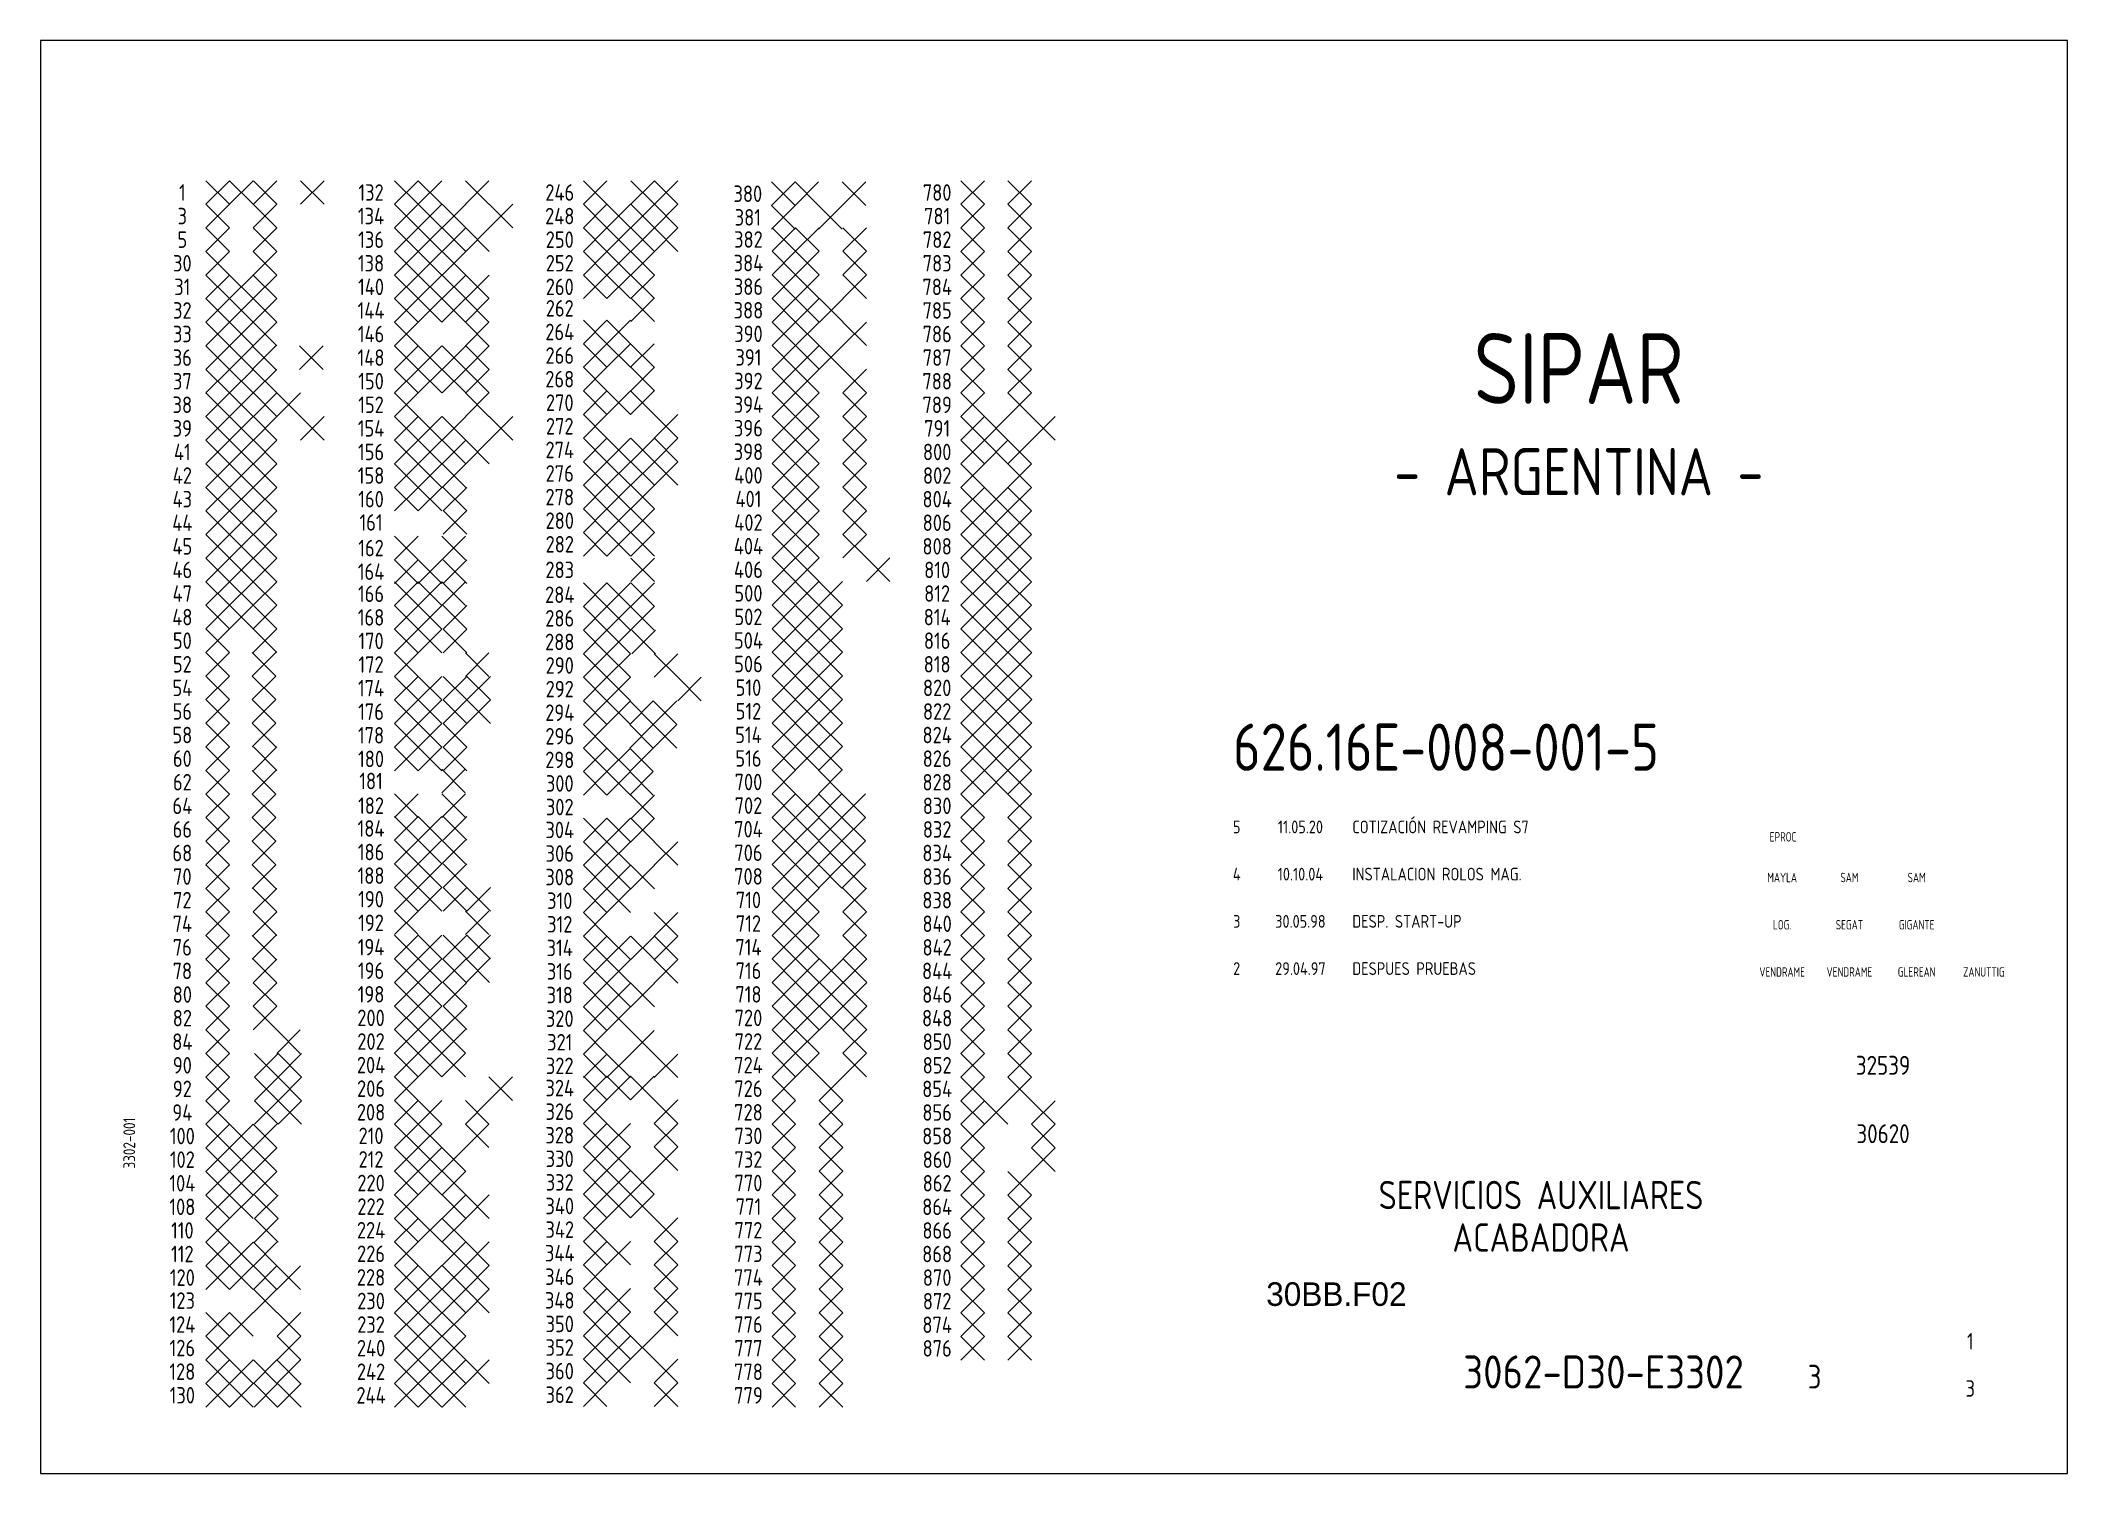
# Paper-space layout 'Layout1' of a CAD drawing. Extents: x -4 to 426, y -2 to 302.
# The model-space entities are those that its viewports show. They can reach past a viewport. Long polylines and large blocks are cut down to what shows.
import ezdxf
from ezdxf.enums import TextEntityAlignment as Align

# ---------------------------------------------------------------- set-up
doc = ezdxf.new("R2010")
doc.units = 0
doc.header["$LTSCALE"] = 5
doc.header["$MEASUREMENT"] = 0
doc.layers.get('0').update_dxf_attribs({"linetype": 'CONTINUOUS'})
doc.styles.add('DIN', font='DIN.shx', dxfattribs={"width": 0.85})
doc.styles.add('UNIV', font='UNIV.SHX', dxfattribs={"height": 5})

psp = doc.layouts.get("Layout1")

msp = doc.modelspace()

# ---------------------------------------------------------------- texts
at = {"color": 3, "style": 'DIN'}
for s, height, width, p in [('1', 3.5, 0.85, (26, 269.5)), ('132', 3.5, 0.85, (66, 269.5)), ('246', 3.5, 0.85, (106, 269.5)), ('380', 3.5, 0.85, (145.87, 269.23)), ('780', 3.5, 0.85, (186, 269.5)), ('3', 3.5, 0.85, (26, 264.5)), ('134', 3.5, 0.85, (66, 264.5)), ('248', 3.5, 0.85, (106, 264.5)), ('381', 3.5, 0.85, (145.87, 264.23)), ('781', 3.5, 0.85, (186, 264.5)), ('5', 3.5, 0.85, (26, 259.5)), ('136', 3.5, 0.85, (66, 259.5)), ('250', 3.5, 0.85, (106, 259.5)), ('382', 3.5, 0.85, (146, 259.54)), ('782', 3.5, 0.85, (186, 259.5)), ('30', 3.5, 0.85, (26, 254.5)), ('138', 3.5, 0.85, (66, 254.5)), ('252', 3.5, 0.85, (106, 254.5)), ('384', 3.5, 0.85, (146, 254.54)), ('783', 3.5, 0.85, (186, 254.5)), ('31', 3.5, 0.85, (26, 249.5)), ('140', 3.5, 0.85, (66, 249.5)), ('260', 3.5, 0.85, (106, 249.5)), ('386', 3.5, 0.85, (146, 249.54)), ('784', 3.5, 0.85, (186, 249.5)), ('32', 3.5, 0.85, (26, 244.5)), ('144', 3.5, 0.85, (66, 244.5)), ('262', 3.5, 0.85, (106, 244.94)), ('388', 3.5, 0.85, (146, 244.54)), ('785', 3.5, 0.85, (186, 244.5)), ('33', 3.5, 0.85, (26, 239.5)), ('146', 3.5, 0.85, (66, 239.5)), ('264', 3.5, 0.85, (106, 239.94)), ('390', 3.5, 0.85, (146, 239.54)), ('786', 3.5, 0.85, (186, 239.5)), ('266', 3.5, 0.85, (106, 234.94)), ('36', 3.5, 0.85, (26, 234.5)), ('148', 3.5, 0.85, (66, 234.5)), ('391', 3.5, 0.85, (146, 234.54)), ('787', 3.5, 0.85, (186, 234.5)), ('37', 3.5, 0.85, (26, 229.5)), ('150', 3.5, 0.85, (66, 229.5)), ('268', 3.5, 0.85, (106, 229.94)), ('392', 3.5, 0.85, (146, 229.54)), ('788', 3.5, 0.85, (186, 229.5)), ('38', 3.5, 0.85, (26, 224.5)), ('152', 3.5, 0.85, (66, 224.5)), ('270', 3.5, 0.85, (106, 224.94)), ('394', 3.5, 0.85, (146, 224.54)), ('789', 3.5, 0.85, (186, 224.5)), ('39', 3.5, 0.85, (26, 219.5)), ('154', 3.5, 0.85, (66, 219.5)), ('272', 3.5, 0.85, (106, 219.94)), ('396', 3.5, 0.85, (146, 219.54)), ('791', 3.5, 0.85, (186, 219.5)), ('41', 3.5, 0.85, (26, 214.5)), ('156', 3.5, 0.85, (66, 214.5)), ('274', 3.5, 0.85, (106, 214.94)), ('398', 3.5, 0.85, (146, 214.54)), ('800', 3.5, 0.85, (186, 214.5)), ('42', 3.5, 0.85, (26, 209.5)), ('158', 3.5, 0.85, (66, 209.5)), ('276', 3.5, 0.85, (106, 209.94)), ('400', 3.5, 0.85, (146, 209.54)), ('802', 3.5, 0.85, (186, 209.5)), ('43', 3.5, 0.85, (26, 204.5)), ('160', 3.5, 0.85, (66, 204.5)), ('278', 3.5, 0.85, (106, 204.94)), ('401', 3.5, 0.85, (146, 204.54)), ('804', 3.5, 0.85, (186, 204.5)), ('44', 3.5, 0.85, (26, 199.5)), ('161', 3.5, 0.85, (66, 199.56)), ('280', 3.5, 0.85, (106, 199.94)), ('402', 3.5, 0.85, (146, 199.54)), ('806', 3.5, 0.85, (186, 199.5)), ('45', 3.5, 0.85, (26, 194.5)), ('162', 3.5, 0.85, (66, 194.13)), ('282', 3.5, 0.85, (106, 194.94)), ('404', 3.5, 0.85, (146, 194.54)), ('808', 3.5, 0.85, (186, 194.5)), ('46', 3.5, 0.85, (26, 189.5)), ('164', 3.5, 0.85, (66, 189.13)), ('283', 3.5, 0.85, (106, 189.52)), ('406', 3.5, 0.85, (146, 189.54)), ('810', 3.5, 0.85, (186, 189.5)), ('47', 3.5, 0.85, (26, 184.5)), ('166', 3.5, 0.85, (66, 184.44)), ('284', 3.5, 0.85, (106, 184.24)), ('500', 3.5, 0.85, (146, 184.54)), ('812', 3.5, 0.85, (186, 184.5)), ('48', 3.5, 0.85, (26, 179.5)), ('168', 3.5, 0.85, (66, 179.44)), ('286', 3.5, 0.85, (106, 179.24)), ('502', 3.5, 0.85, (146, 179.54)), ('814', 3.5, 0.85, (186, 179.5)), ('50', 3.5, 0.85, (26, 174.5)), ('170', 3.5, 0.85, (66, 174.44)), ('504', 3.5, 0.85, (146, 174.54)), ('816', 3.5, 0.85, (186, 174.5)), ('288', 3.5, 0.85, (106, 174.24)), ('52', 3.5, 0.85, (26, 169.5)), ('172', 3.5, 0.85, (66, 169.44)), ('290', 3.5, 0.85, (106, 169.24)), ('506', 3.5, 0.85, (146, 169.54)), ('818', 3.5, 0.85, (186, 169.5)), ('54', 3.5, 0.85, (26, 164.5)), ('174', 3.5, 0.85, (66, 164.44)), ('292', 3.5, 0.85, (106, 164.24)), ('510', 3.5, 0.85, (146, 164.54)), ('820', 3.5, 0.85, (186, 164.5)), ('56', 3.5, 0.85, (26, 159.5)), ('176', 3.5, 0.85, (66, 159.44)), ('294', 3.5, 0.85, (106, 159.24)), ('512', 3.5, 0.85, (146, 159.54)), ('822', 3.5, 0.85, (186, 159.5)), ('58', 3.5, 0.85, (26, 154.5)), ('178', 3.5, 0.85, (66, 154.44)), ('296', 3.5, 0.85, (106, 154.24)), ('514', 3.5, 0.85, (146, 154.54)), ('824', 3.5, 0.85, (186, 154.5)), ('60', 3.5, 0.85, (26, 149.5)), ('180', 3.5, 0.85, (66, 149.44)), ('298', 3.5, 0.85, (106, 149.24)), ('516', 3.5, 0.85, (146, 149.54)), ('826', 3.5, 0.85, (186, 149.5)), ('62', 3.5, 0.85, (26, 144.5)), ('181', 3.5, 0.85, (66, 144.76)), ('700', 3.5, 0.85, (146, 144.54)), ('828', 3.5, 0.85, (186, 144.5)), ('300', 3.5, 0.85, (106, 144.24)), ('64', 3.5, 0.85, (26, 139.5)), ('182', 3.5, 0.85, (66, 139.54)), ('302', 3.5, 0.85, (106, 139.24)), ('702', 3.5, 0.85, (146, 139.54)), ('830', 3.5, 0.85, (186, 139.5)), ('66', 3.5, 0.85, (26, 134.5)), ('184', 3.5, 0.85, (66, 134.7)), ('304', 3.5, 0.85, (106, 134.39)), ('704', 3.5, 0.85, (146, 134.54)), ('832', 3.5, 0.85, (186, 134.5)), ('5', 2.7, 0.85, (249.5, 135.02)), ('11.05.20', 2.7, 0.85, (263, 135.02)), ('EPROC', 2, 0.75, (365.3, 132.92)), ('68', 3.5, 0.85, (26, 129.5)), ('186', 3.5, 0.85, (66, 129.7)), ('306', 3.5, 0.85, (106, 129.39)), ('706', 3.5, 0.85, (146, 129.54)), ('834', 3.5, 0.85, (186, 129.5)), ('70', 3.5, 0.85, (26, 124.5)), ('188', 3.5, 0.85, (66, 124.7)), ('308', 3.5, 0.85, (106, 124.39)), ('708', 3.5, 0.85, (146, 124.54)), ('836', 3.5, 0.85, (186, 124.5)), ('4', 2.7, 0.85, (249.5, 125.02)), ('10.10.04', 2.7, 0.85, (263, 125.02)), ('MAYLA', 2, 0.75, (365.12, 124.3)), ('SAM', 2, 0.75, (379.37, 124.3)), ('SAM', 2, 0.75, (393.62, 124.3)), ('72', 3.5, 0.85, (26, 119.5)), ('190', 3.5, 0.85, (66, 119.7)), ('310', 3.5, 0.85, (106, 119.39)), ('710', 3.5, 0.85, (146, 119.54)), ('838', 3.5, 0.85, (186, 119.5)), ('74', 3.5, 0.85, (26, 114.5)), ('192', 3.5, 0.85, (66, 114.7)), ('312', 3.5, 0.85, (106, 114.39)), ('712', 3.5, 0.85, (146, 114.54)), ('840', 3.5, 0.85, (186, 114.5)), ('3', 2.7, 0.85, (249.5, 115.01)), ('30.05.98', 2.7, 0.85, (263, 115.01)), ('LOG.', 2, 0.75, (365.12, 114.29)), ('SEGAT', 2, 0.75, (379.37, 114.29)), ('GIGANTE', 2, 0.75, (393.62, 114.29)), ('76', 3.5, 0.85, (26, 109.5)), ('194', 3.5, 0.85, (66, 109.55)), ('314', 3.5, 0.85, (106, 109.39)), ('714', 3.5, 0.85, (146, 109.54)), ('842', 3.5, 0.85, (186, 109.5)), ('78', 3.5, 0.85, (26, 104.5)), ('196', 3.5, 0.85, (66, 104.55)), ('316', 3.5, 0.85, (106, 104.39)), ('716', 3.5, 0.85, (146, 104.54)), ('844', 3.5, 0.85, (186, 104.5)), ('2', 2.7, 0.85, (249.5, 105)), ('29.04.97', 2.7, 0.85, (263, 105)), ('VENDRAME', 2, 0.75, (365.12, 104.28)), ('VENDRAME', 2, 0.75, (379.37, 104.28)), ('GLEREAN', 2, 0.75, (393.62, 104.28)), ('ZANUTTIG', 2, 0.75, (407.87, 104.28)), ('80', 3.5, 0.85, (26, 99.5)), ('198', 3.5, 0.85, (66, 99.55)), ('318', 3.5, 0.85, (106, 99.39)), ('718', 3.5, 0.85, (146, 99.54)), ('846', 3.5, 0.85, (186, 99.5)), ('82', 3.5, 0.85, (26, 94.5)), ('200', 3.5, 0.85, (66, 94.55)), ('320', 3.5, 0.85, (106, 94.39)), ('720', 3.5, 0.85, (146, 94.54)), ('848', 3.5, 0.85, (186, 94.5)), ('84', 3.5, 0.85, (26, 89.5)), ('202', 3.5, 0.85, (66, 89.55)), ('321', 3.5, 0.85, (106, 89.39)), ('722', 3.5, 0.85, (146, 89.54)), ('850', 3.5, 0.85, (186, 89.5)), ('90', 3.5, 0.85, (26, 84.5)), ('204', 3.5, 0.85, (66, 84.55)), ('322', 3.5, 0.85, (106, 84.39)), ('724', 3.5, 0.85, (146, 84.54)), ('852', 3.5, 0.85, (186, 84.5)), ('32539', 4, 0.85, (386.5, 84.5)), ('92', 3.5, 0.85, (26, 79.5)), ('206', 3.5, 0.85, (66, 79.55)), ('324', 3.5, 0.85, (106, 79.68)), ('726', 3.5, 0.85, (146, 79.54)), ('854', 3.5, 0.85, (186, 79.5)), ('94', 3.5, 0.85, (26, 74.5)), ('208', 3.5, 0.85, (66, 74.55)), ('326', 3.5, 0.85, (106, 74.68)), ('728', 3.5, 0.85, (146, 74.54)), ('856', 3.5, 0.85, (186, 74.5)), ('100', 3.5, 0.85, (26, 69.5)), ('210', 3.5, 0.85, (66, 69.55)), ('328', 3.5, 0.85, (106, 69.68)), ('730', 3.5, 0.85, (146, 69.54)), ('858', 3.5, 0.85, (186, 69.5)), ('30620', 4, 0.85, (386.5, 70)), ('102', 3.5, 0.85, (26, 64.5)), ('212', 3.5, 0.85, (66, 64.55)), ('330', 3.5, 0.85, (106, 64.68)), ('732', 3.5, 0.85, (146, 64.54)), ('860', 3.5, 0.85, (186, 64.5)), ('104', 3.5, 0.85, (26, 59.5)), ('220', 3.5, 0.85, (66, 59.55)), ('332', 3.5, 0.85, (106, 59.68)), ('770', 3.5, 0.85, (146, 59.54)), ('862', 3.5, 0.85, (186, 59.5)), ('108', 3.5, 0.85, (26, 54.5)), ('222', 3.5, 0.85, (66, 54.55)), ('340', 3.5, 0.85, (106, 54.68)), ('771', 3.5, 0.85, (146, 54.54)), ('864', 3.5, 0.85, (186, 54.5)), ('110', 3.5, 0.85, (26, 49.5)), ('224', 3.5, 0.85, (66, 49.55)), ('342', 3.5, 0.85, (106, 49.68)), ('772', 3.5, 0.85, (146, 49.54)), ('866', 3.5, 0.85, (186, 49.5)), ('112', 3.5, 0.85, (26, 44.5)), ('226', 3.5, 0.85, (66, 44.55)), ('344', 3.5, 0.85, (106, 44.68)), ('773', 3.5, 0.85, (146, 44.54)), ('868', 3.5, 0.85, (186, 44.5)), ('120', 3.5, 0.85, (26, 39.5)), ('228', 3.5, 0.85, (66, 39.55)), ('346', 3.5, 0.85, (106, 39.68)), ('774', 3.5, 0.85, (146, 39.54)), ('870', 3.5, 0.85, (186, 39.5)), ('123', 3.5, 0.85, (26, 34.63)), ('230', 3.5, 0.85, (66, 34.55)), ('348', 3.5, 0.85, (106, 34.68)), ('775', 3.5, 0.85, (146, 34.54)), ('872', 3.5, 0.85, (186, 34.5)), ('124', 3.5, 0.85, (26, 29.57)), ('232', 3.5, 0.85, (66, 29.55)), ('350', 3.5, 0.85, (106, 29.68)), ('776', 3.5, 0.85, (146, 29.54)), ('874', 3.5, 0.85, (186, 29.5)), ('126', 3.5, 0.85, (26, 24.57)), ('240', 3.5, 0.85, (66, 24.55)), ('352', 3.5, 0.85, (106, 24.68)), ('777', 3.5, 0.85, (146, 24.54)), ('876', 3.5, 0.85, (186, 24.5)), ('128', 3.5, 0.85, (26, 19.57)), ('242', 3.5, 0.85, (66, 19.55)), ('360', 3.5, 0.85, (106, 19.68)), ('778', 3.5, 0.85, (146, 19.54)), ('3', 3.5, 0.85, (405, 16)), ('130', 3.5, 0.85, (26, 14.57)), ('244', 3.5, 0.85, (66, 14.55)), ('362', 3.5, 0.85, (106, 14.68)), ('779', 3.5, 0.85, (146, 14.54))]:
    msp.add_text(s, height=height, dxfattribs=dict(at, width=width)).set_placement(p, align=Align.MIDDLE)
at = {"color": 15, "style": 'DIN', "width": 0.85}
msp.add_text('SIPAR', height=15, dxfattribs=at).set_placement((322, 224.7), align=Align.CENTER)
at = {"color": 2, "style": 'DIN', "width": 0.85}
for s, height, p in [('- ARGENTINA -', 10, (322, 205.31)), ('SERVICIOS AUXILIARES', 6, (314, 54)), ('ACABADORA', 6, (314, 45))]:
    msp.add_text(s, height=height, dxfattribs=at).set_placement(p, align=Align.CENTER)
at = {"color": 3, "style": 'DIN', "width": 0.85}
for s, p in [('COTIZACIÓN REVAMPING S7', (274, 135.02)), ('INSTALACION ROLOS MAG.', (274, 125.02)), ('DESP. START-UP', (274, 115.01)), ('DESPUES PRUEBAS', (274, 105))]:
    msp.add_text(s, height=2.7, dxfattribs=at).set_placement(p, align=Align.MIDDLE_LEFT)
msp.add_text('3302-001', height=2.5, rotation=90, dxfattribs=at).set_placement((16, 68), align=Align.CENTER)
at = {"color": 3, "style": 'UNIV'}
msp.add_text('30BB.F02', height=5, dxfattribs=at).set_placement((255.75, 33.5))
at = {"color": 2, "style": 'DIN', "width": 0.85}
msp.add_text('1', height=3.5, dxfattribs=at).set_placement((405, 26), align=Align.MIDDLE)
at = {"color": 2, "style": 'DIN', "width": 0.9}
msp.add_text('3062-D30-E3302', height=7, dxfattribs=at).set_placement((357, 16), align=Align.RIGHT)
at = {"color": 3, "style": 'DIN', "width": 0.85}
msp.add_text('3', height=5, dxfattribs=at).set_placement((372, 16), align=Align.CENTER)
at = {"color": 2, "insert": (248.7, 156.92), "char_height": 10, "width": 111.0411, "attachment_point": 1, "style": 'DIN'}
msp.add_mtext('626.16E-008-001-5', dxfattribs=at)

# ---------------------------------------------------------------- linework, layer by layer
at = {"color": 3}
for p, q in [((31, 272), (36, 267)), ((31, 267), (36, 272)), ((36, 267), (41, 272)), ((36, 272), (41, 267)), ((41.06, 272), (46.06, 267)), ((41.06, 267), (46.06, 272)), ((51.06, 272), (56.06, 267)), ((51.06, 267), (56.06, 272)), ((71, 272), (76, 267)), ((71, 267), (76, 272)), ((76, 272), (81, 267)), ((76, 267), (81, 272)), ((86, 272), (91, 267)), ((86, 267), (91, 272)), ((111, 267), (116, 272)), ((111, 272), (116, 267)), ((121.06, 272), (126.06, 267)), ((121.06, 267), (126.06, 272)), ((126.06, 272), (131.06, 267)), ((126.06, 267), (131.06, 272)), ((150.87, 271.73), (155.87, 266.73)), ((150.87, 266.73), (155.87, 271.73)), ((155.87, 266.73), (160.87, 271.73)), ((155.87, 271.73), (160.87, 266.73)), ((165.87, 266.73), (170.87, 271.73)), ((165.87, 271.73), (170.87, 266.73)), ((191, 267), (196, 272)), ((191, 272), (196, 267)), ((201, 267), (206, 272)), ((201, 272), (206, 267)), ((31, 262), (36, 267)), ((31, 267), (36, 262)), ((41, 262), (46, 267)), ((41, 267), (46, 262)), ((71, 262), (76, 267)), ((71, 267), (76, 262)), ((76, 267), (81, 262)), ((76, 262), (81, 267)), ((81.06, 267), (86.06, 262)), ((81.06, 262), (86.06, 267)), ((91.06, 267), (96.06, 262)), ((91.06, 262), (96.06, 267)), ((111, 262), (116, 267)), ((111, 267), (116, 262)), ((116, 267), (121, 262)), ((116, 262), (121, 267)), ((121.06, 267), (126.06, 262)), ((121.06, 262), (126.06, 267)), ((126.06, 267), (131.06, 262)), ((126.06, 262), (131.06, 267)), ((150.87, 261.73), (155.87, 266.73)), ((150.87, 266.73), (155.87, 261.73)), ((160.87, 261.73), (165.87, 266.73)), ((160.87, 266.73), (165.87, 261.73)), ((191, 267), (196, 262)), ((191, 262), (196, 267)), ((201, 267), (206, 262)), ((201, 262), (206, 267)), ((31, 257), (36, 262)), ((31, 262), (36, 257)), ((41, 257), (46, 262)), ((41, 262), (46, 257)), ((71, 262), (76, 257)), ((71, 257), (76, 262)), ((76, 262), (81, 257)), ((76, 257), (81, 262)), ((81.06, 257), (86.06, 262)), ((81.06, 262), (86.06, 257)), ((86.06, 257), (91.06, 262)), ((86.06, 262), (91.06, 257)), ((111, 262), (116, 257)), ((111, 257), (116, 262)), ((116, 262), (121, 257)), ((116, 257), (121, 262)), ((121.06, 262), (126.06, 257)), ((121.06, 257), (126.06, 262)), ((126.06, 262), (131.06, 257)), ((126.06, 257), (131.06, 262)), ((151, 257.04), (156, 262.04)), ((151, 262.04), (156, 257.04)), ((156, 257.04), (161, 262.04)), ((156, 262.04), (161, 257.04)), ((166, 257.04), (171, 262.04)), ((166, 262.04), (171, 257.04)), ((191, 257), (196, 262)), ((191, 262), (196, 257)), ((201, 257), (206, 262)), ((201, 262), (206, 257)), ((31, 257), (36, 252)), ((31, 252), (36, 257)), ((41, 257), (46, 252)), ((41, 252), (46, 257)), ((71, 257), (76, 252)), ((71, 252), (76, 257)), ((76, 257), (81, 252)), ((76, 252), (81, 257)), ((81.06, 257), (86.06, 252)), ((81.06, 252), (86.06, 257)), ((111, 257), (116, 252)), ((111, 252), (116, 257)), ((116, 257), (121, 252)), ((116, 252), (121, 257)), ((121.06, 252), (126.06, 257)), ((121.06, 257), (126.06, 252)), ((151, 252.04), (156, 257.04)), ((151, 257.04), (156, 252.04)), ((156, 252.04), (161, 257.04)), ((156, 257.04), (161, 252.04)), ((166, 252.04), (171, 257.04)), ((166, 257.04), (171, 252.04)), ((191, 257), (196, 252)), ((191, 252), (196, 257)), ((201, 257), (206, 252)), ((201, 252), (206, 257)), ((31, 247), (36, 252)), ((31, 252), (36, 247)), ((36, 247), (41, 252)), ((36, 252), (41, 247)), ((41, 247), (46, 252)), ((41, 252), (46, 247)), ((71, 247), (76, 252)), ((71, 252), (76, 247)), ((76, 252), (81, 247)), ((76, 247), (81, 252)), ((81.06, 252), (86.06, 247)), ((81.06, 247), (86.06, 252)), ((86.06, 252), (91.06, 247)), ((86.06, 247), (91.06, 252)), ((111, 247), (116, 252)), ((111, 252), (116, 247)), ((116, 252), (121, 247)), ((116, 247), (121, 252)), ((121.06, 247), (126.06, 252)), ((121.06, 252), (126.06, 247)), ((151, 252.04), (156, 247.04)), ((151, 247.04), (156, 252.04)), ((156, 247.04), (161, 252.04)), ((156, 252.04), (161, 247.04)), ((166, 247.04), (171, 252.04)), ((166, 252.04), (171, 247.04)), ((191, 247), (196, 252)), ((191, 252), (196, 247)), ((201, 247), (206, 252)), ((201, 252), (206, 247)), ((31, 242), (36, 247)), ((31, 247), (36, 242)), ((36, 247), (41, 242)), ((36, 242), (41, 247)), ((41, 247), (46, 242)), ((41, 242), (46, 247)), ((71, 242), (76, 247)), ((71, 247), (76, 242)), ((76, 247), (81, 242)), ((76, 242), (81, 247)), ((81, 247), (86, 242)), ((81, 242), (86, 247)), ((86, 247), (91, 242)), ((86, 242), (91, 247)), ((121.06, 242.17), (126.06, 247.17)), ((121.06, 247.17), (126.06, 242.17)), ((151, 247.04), (156, 242.04)), ((151, 242.04), (156, 247.04)), ((156, 242.04), (161, 247.04)), ((156, 247.04), (161, 242.04)), ((161.06, 242.04), (166.06, 247.04)), ((161.06, 247.04), (166.06, 242.04)), ((191, 247), (196, 242)), ((191, 242), (196, 247)), ((201, 247), (206, 242)), ((201, 242), (206, 247)), ((31, 242), (36, 237)), ((31, 237), (36, 242)), ((36, 242), (41, 237)), ((36, 237), (41, 242)), ((41, 242), (46, 237)), ((41, 237), (46, 242)), ((71, 242), (76, 237)), ((71, 237), (76, 242)), ((86, 242), (91, 237)), ((86, 237), (91, 242)), ((111, 237.44), (116, 242.44)), ((111, 242.44), (116, 237.44)), ((116, 242.44), (121, 237.44)), ((116, 237.44), (121, 242.44)), ((151, 237.04), (156, 242.04)), ((151, 242.04), (156, 237.04)), ((156, 237.04), (161, 242.04)), ((156, 242.04), (161, 237.04)), ((166, 237.04), (171, 242.04)), ((166, 242.04), (171, 237.04)), ((191, 237), (196, 242)), ((191, 242), (196, 237)), ((201, 237), (206, 242)), ((201, 242), (206, 237)), ((31, 237), (36, 232)), ((31, 232), (36, 237)), ((36, 237), (41, 232)), ((36, 232), (41, 237)), ((40.82, 237), (45.82, 232)), ((40.82, 232), (45.82, 237)), ((50.82, 237), (55.82, 232)), ((50.82, 232), (55.82, 237)), ((71, 237), (76, 232)), ((71, 232), (76, 237)), ((76, 237), (81, 232)), ((76, 232), (81, 237)), ((81.06, 232), (86.06, 237)), ((81.06, 237), (86.06, 232)), ((86.06, 232), (91.06, 237)), ((86.06, 237), (91.06, 232)), ((111, 237.44), (116, 232.44)), ((111, 232.44), (116, 237.44)), ((116, 237.44), (121, 232.44)), ((116, 232.44), (121, 237.44)), ((121, 237.44), (126, 232.44)), ((121, 232.44), (126, 237.44)), ((151, 232.04), (156, 237.04)), ((151, 237.04), (156, 232.04)), ((156, 232.04), (161, 237.04)), ((156, 237.04), (161, 232.04)), ((161, 232.04), (166, 237.04)), ((161, 237.04), (166, 232.04)), ((191, 237), (196, 232)), ((191, 232), (196, 237)), ((201, 237), (206, 232)), ((201, 232), (206, 237)), ((111, 232.44), (116, 227.44)), ((111, 227.44), (116, 232.44)), ((121.06, 227.44), (126.06, 232.44)), ((121.06, 232.44), (126.06, 227.44)), ((151, 232.04), (156, 227.04)), ((151, 227.04), (156, 232.04)), ((156, 227.04), (161, 232.04)), ((156, 232.04), (161, 227.04)), ((166, 227.04), (171, 232.04)), ((166, 232.04), (171, 227.04)), ((31, 227), (36, 232)), ((31, 232), (36, 227)), ((36, 232), (41, 227)), ((36, 227), (41, 232)), ((41, 232), (46, 227)), ((41, 227), (46, 232)), ((71, 227), (76, 232)), ((71, 232), (76, 227)), ((76, 232), (81, 227)), ((76, 227), (81, 232)), ((81.06, 227), (86.06, 232)), ((81.06, 232), (86.06, 227)), ((86.06, 227), (91.06, 232)), ((86.06, 232), (91.06, 227)), ((191, 232), (196, 227)), ((191, 227), (196, 232)), ((201, 232), (206, 227)), ((201, 227), (206, 232)), ((31, 227), (36, 222)), ((31, 222), (36, 227)), ((36, 227), (41, 222)), ((36, 222), (41, 227)), ((41.06, 222), (46.06, 227)), ((41.06, 227), (46.06, 222)), ((46.06, 222), (51.06, 227)), ((46.06, 227), (51.06, 222)), ((71, 222), (76, 227)), ((71, 227), (76, 222)), ((86, 222), (91, 227)), ((86, 227), (91, 222)), ((111, 222.44), (116, 227.44)), ((111, 227.44), (116, 222.44)), ((116, 227.44), (121, 222.44)), ((116, 222.44), (121, 227.44)), ((121, 227.44), (126, 222.44)), ((121, 222.44), (126, 227.44)), ((151, 227.04), (156, 222.04)), ((151, 222.04), (156, 227.04)), ((156, 222.04), (161, 227.04)), ((156, 227.04), (161, 222.04)), ((166, 222.04), (171, 227.04)), ((166, 227.04), (171, 222.04)), ((191, 222), (196, 227)), ((191, 227), (196, 222)), ((201, 222), (206, 227)), ((201, 227), (206, 222)), ((31, 217), (36, 222)), ((31, 222), (36, 217)), ((36, 222), (41, 217)), ((36, 217), (41, 222)), ((41.06, 222), (46.06, 217)), ((41.06, 217), (46.06, 222)), ((51.06, 222), (56.06, 217)), ((51.06, 217), (56.06, 222)), ((71, 217), (76, 222)), ((71, 222), (76, 217)), ((76, 222), (81, 217)), ((76, 217), (81, 222)), ((81.06, 217), (86.06, 222)), ((81.06, 222), (86.06, 217)), ((91.06, 217), (96.06, 222)), ((91.06, 222), (96.06, 217)), ((111, 217.44), (116, 222.44)), ((111, 222.44), (116, 217.44)), ((126, 217.44), (131, 222.44)), ((126, 222.44), (131, 217.44)), ((151, 217.04), (156, 222.04)), ((151, 222.04), (156, 217.04)), ((156, 217.04), (161, 222.04)), ((156, 222.04), (161, 217.04)), ((166, 217.04), (171, 222.04)), ((166, 222.04), (171, 217.04)), ((191, 222), (196, 217)), ((191, 217), (196, 222)), ((196, 222), (201, 217)), ((196, 217), (201, 222)), ((206, 222), (211, 217)), ((206, 217), (211, 222)), ((31, 217), (36, 212)), ((31, 212), (36, 217)), ((36, 217), (41, 212)), ((36, 212), (41, 217)), ((41.06, 217), (46.06, 212)), ((41.06, 212), (46.06, 217)), ((71, 217), (76, 212)), ((71, 212), (76, 217)), ((76, 217), (81, 212)), ((76, 212), (81, 217)), ((81.06, 217), (86.06, 212)), ((81.06, 212), (86.06, 217)), ((86.06, 217), (91.06, 212)), ((86.06, 212), (91.06, 217)), ((111, 212.44), (116, 217.44)), ((111, 217.44), (116, 212.44)), ((116, 217.44), (121, 212.44)), ((116, 212.44), (121, 217.44)), ((121.06, 217.44), (126.06, 212.44)), ((121.06, 212.44), (126.06, 217.44)), ((126.06, 217.44), (131.06, 212.44)), ((126.06, 212.44), (131.06, 217.44)), ((151, 212.04), (156, 217.04)), ((151, 217.04), (156, 212.04)), ((156, 212.04), (161, 217.04)), ((156, 217.04), (161, 212.04)), ((166, 212.04), (171, 217.04)), ((166, 217.04), (171, 212.04)), ((191, 212), (196, 217)), ((191, 217), (196, 212)), ((196, 212), (201, 217)), ((196, 217), (201, 212)), ((201, 212), (206, 217)), ((201, 217), (206, 212)), ((31, 207), (36, 212)), ((31, 212), (36, 207)), ((36, 212), (41, 207)), ((36, 207), (41, 212)), ((41, 212), (46, 207)), ((41, 207), (46, 212)), ((71, 212), (76, 207)), ((71, 207), (76, 212)), ((76, 212), (81, 207)), ((76, 207), (81, 212)), ((81.06, 207), (86.06, 212)), ((81.06, 212), (86.06, 207)), ((111, 212.44), (116, 207.44)), ((111, 207.44), (116, 212.44)), ((116, 212.44), (121, 207.44)), ((116, 207.44), (121, 212.44)), ((121.06, 212.44), (126.06, 207.44)), ((121.06, 207.44), (126.06, 212.44)), ((126.06, 212.44), (131.06, 207.44)), ((126.06, 207.44), (131.06, 212.44)), ((151, 212.04), (156, 207.04)), ((151, 207.04), (156, 212.04)), ((156, 207.04), (161, 212.04)), ((156, 212.04), (161, 207.04)), ((166, 207.04), (171, 212.04)), ((166, 212.04), (171, 207.04)), ((191, 207), (196, 212)), ((191, 212), (196, 207)), ((201, 207), (206, 212)), ((201, 212), (206, 207)), ((31, 207), (36, 202)), ((31, 202), (36, 207)), ((36, 207), (41, 202)), ((36, 202), (41, 207)), ((41, 207), (46, 202)), ((41, 202), (46, 207)), ((71, 202), (76, 207)), ((71, 207), (76, 202)), ((76, 207), (81, 202)), ((76, 202), (81, 207)), ((81.29, 202), (86.29, 207)), ((81.29, 207), (86.29, 202)), ((111, 207.44), (116, 202.44)), ((111, 202.44), (116, 207.44)), ((116, 207.44), (121, 202.44)), ((116, 202.44), (121, 207.44)), ((121.06, 202.44), (126.06, 207.44)), ((121.06, 207.44), (126.06, 202.44)), ((151, 207.04), (156, 202.04)), ((151, 202.04), (156, 207.04)), ((156, 202.04), (161, 207.04)), ((156, 207.04), (161, 202.04)), ((166, 202.04), (171, 207.04)), ((166, 207.04), (171, 202.04)), ((191, 202), (196, 207)), ((191, 207), (196, 202)), ((196, 207), (201, 202)), ((196, 202), (201, 207)), ((201, 207), (206, 202)), ((201, 202), (206, 207)), ((31, 197), (36, 202)), ((31, 202), (36, 197)), ((36, 202), (41, 197)), ((36, 197), (41, 202)), ((41.06, 202), (46.06, 197)), ((41.06, 197), (46.06, 202)), ((81.29, 202.06), (86.29, 197.06)), ((81.29, 197.06), (86.29, 202.06)), ((111, 202.44), (116, 197.44)), ((111, 197.44), (116, 202.44)), ((116, 202.44), (121, 197.44)), ((116, 197.44), (121, 202.44)), ((121.06, 197.44), (126.06, 202.44)), ((121.06, 202.44), (126.06, 197.44)), ((151, 197.04), (156, 202.04)), ((151, 202.04), (156, 197.04)), ((156, 197.04), (161, 202.04)), ((156, 202.04), (161, 197.04)), ((166, 197.04), (171, 202.04)), ((166, 202.04), (171, 197.04)), ((191, 197), (196, 202)), ((191, 202), (196, 197)), ((196, 202), (201, 197)), ((196, 197), (201, 202)), ((201, 202), (206, 197)), ((201, 197), (206, 202)), ((31, 197), (36, 192)), ((31, 192), (36, 197)), ((36, 197), (41, 192)), ((36, 192), (41, 197)), ((41.06, 197), (46.06, 192)), ((41.06, 192), (46.06, 197)), ((71, 196.63), (76, 191.63)), ((71, 191.63), (76, 196.63)), ((81, 196.63), (86, 191.63)), ((81, 191.63), (86, 196.63)), ((111, 192.44), (116, 197.44)), ((111, 197.44), (116, 192.44)), ((116, 197.44), (121, 192.44)), ((116, 192.44), (121, 197.44)), ((121.06, 192.44), (126.06, 197.44)), ((121.06, 197.44), (126.06, 192.44)), ((151, 197.04), (156, 192.04)), ((151, 192.04), (156, 197.04)), ((156, 192.04), (161, 197.04)), ((156, 197.04), (161, 192.04)), ((166, 192.04), (171, 197.04)), ((166, 197.04), (171, 192.04)), ((191, 197), (196, 192)), ((191, 192), (196, 197)), ((196, 197), (201, 192)), ((196, 192), (201, 197)), ((201, 197), (206, 192)), ((201, 192), (206, 197)), ((31, 187), (36, 192)), ((31, 192), (36, 187)), ((36, 192), (41, 187)), ((36, 187), (41, 192)), ((41, 192), (46, 187)), ((41, 187), (46, 192)), ((71, 186.63), (76, 191.63)), ((71, 191.63), (76, 186.63)), ((76, 191.63), (81, 186.63)), ((76, 186.63), (81, 191.63)), ((81.29, 186.63), (86.29, 191.63)), ((81.29, 191.63), (86.29, 186.63)), ((121.06, 192.02), (126.06, 187.02)), ((121.06, 187.02), (126.06, 192.02)), ((151, 192.04), (156, 187.04)), ((151, 187.04), (156, 192.04)), ((156, 187.04), (161, 192.04)), ((156, 192.04), (161, 187.04)), ((171, 187.04), (176, 192.04)), ((171, 192.04), (176, 187.04)), ((191, 187), (196, 192)), ((191, 192), (196, 187)), ((196, 192), (201, 187)), ((196, 187), (201, 192)), ((201, 192), (206, 187)), ((201, 187), (206, 192)), ((31, 182), (36, 187)), ((31, 187), (36, 182)), ((36, 187), (41, 182)), ((36, 182), (41, 187)), ((41, 187), (46, 182)), ((41, 182), (46, 187)), ((71, 186.94), (76, 181.94)), ((71, 181.94), (76, 186.94)), ((76, 186.94), (81, 181.94)), ((76, 181.94), (81, 186.94)), ((81, 186.94), (86, 181.94)), ((81, 181.94), (86, 186.94)), ((111, 186.74), (116, 181.74)), ((111, 181.74), (116, 186.74)), ((116, 186.74), (121, 181.74)), ((116, 181.74), (121, 186.74)), ((121.06, 181.74), (126.06, 186.74)), ((121.06, 186.74), (126.06, 181.74)), ((151, 182.04), (156, 187.04)), ((151, 187.04), (156, 182.04)), ((155.91, 187.04), (160.91, 182.04)), ((155.91, 182.04), (160.91, 187.04)), ((160.91, 187.04), (165.91, 182.04)), ((160.91, 182.04), (165.91, 187.04)), ((191, 187), (196, 182)), ((191, 182), (196, 187)), ((196, 187), (201, 182)), ((196, 182), (201, 187)), ((201, 187), (206, 182)), ((201, 182), (206, 187)), ((31, 182), (36, 177)), ((31, 177), (36, 182)), ((36, 182), (41, 177)), ((36, 177), (41, 182)), ((41, 182), (46, 177)), ((41, 177), (46, 182)), ((71, 181.94), (76, 176.94)), ((71, 176.94), (76, 181.94)), ((76, 181.94), (81, 176.94)), ((76, 176.94), (81, 181.94)), ((81.29, 181.94), (86.29, 176.94)), ((81.29, 176.94), (86.29, 181.94)), ((111, 176.74), (116, 181.74)), ((111, 181.74), (116, 176.74)), ((116, 181.74), (121, 176.74)), ((116, 176.74), (121, 181.74)), ((121, 181.74), (126, 176.74)), ((121, 176.74), (126, 181.74)), ((151, 182.04), (156, 177.04)), ((151, 177.04), (156, 182.04)), ((155.91, 177.04), (160.91, 182.04)), ((155.91, 182.04), (160.91, 177.04)), ((160.91, 177.04), (165.91, 182.04)), ((160.91, 182.04), (165.91, 177.04)), ((191, 177), (196, 182)), ((191, 182), (196, 177)), ((196, 182), (201, 177)), ((196, 177), (201, 182)), ((201, 182), (206, 177)), ((201, 177), (206, 182)), ((31, 172), (36, 177)), ((31, 177), (36, 172)), ((41, 172), (46, 177)), ((41, 177), (46, 172)), ((71, 171.94), (76, 176.94)), ((71, 176.94), (76, 171.94)), ((76, 176.94), (81, 171.94)), ((76, 171.94), (81, 176.94)), ((81.29, 176.94), (86.29, 171.94)), ((81.29, 171.94), (86.29, 176.94)), ((111, 171.74), (116, 176.74)), ((111, 176.74), (116, 171.74)), ((116, 176.74), (121, 171.74)), ((116, 171.74), (121, 176.74)), ((121.29, 176.74), (126.29, 171.74)), ((121.29, 171.74), (126.29, 176.74)), ((151, 172.04), (156, 177.04)), ((151, 177.04), (156, 172.04)), ((155.91, 177.04), (160.91, 172.04)), ((155.91, 172.04), (160.91, 177.04)), ((160.91, 177.04), (165.91, 172.04)), ((160.91, 172.04), (165.91, 177.04)), ((191, 177), (196, 172)), ((191, 172), (196, 177)), ((196, 177), (201, 172)), ((196, 172), (201, 177)), ((201, 177), (206, 172)), ((201, 172), (206, 177)), ((31, 172), (36, 167)), ((31, 167), (36, 172)), ((40.82, 167), (45.82, 172)), ((40.82, 172), (45.82, 167)), ((71, 166.94), (76, 171.94)), ((71, 171.94), (76, 166.94)), ((86, 166.94), (91, 171.94)), ((86, 171.94), (91, 166.94)), ((151, 172.04), (156, 167.04)), ((151, 167.04), (156, 172.04)), ((155.91, 172.04), (160.91, 167.04)), ((155.91, 167.04), (160.91, 172.04)), ((160.91, 172.04), (165.91, 167.04)), ((160.91, 167.04), (165.91, 172.04)), ((191, 172), (196, 167)), ((191, 167), (196, 172)), ((196, 172), (201, 167)), ((196, 167), (201, 172)), ((201.06, 167), (206.06, 172)), ((201.06, 172), (206.06, 167)), ((111, 171.74), (116, 166.74)), ((111, 166.74), (116, 171.74)), ((116, 171.74), (121, 166.74)), ((116, 166.74), (121, 171.74)), ((126, 171.74), (131, 166.74)), ((126, 166.74), (131, 171.74)), ((31, 167), (36, 162)), ((31, 162), (36, 167)), ((40.82, 162), (45.82, 167)), ((40.82, 167), (45.82, 162)), ((71, 161.94), (76, 166.94)), ((71, 166.94), (76, 161.94)), ((76, 166.94), (81, 161.94)), ((76, 161.94), (81, 166.94)), ((81.29, 161.94), (86.29, 166.94)), ((81.29, 166.94), (86.29, 161.94)), ((86.29, 161.94), (91.29, 166.94)), ((86.29, 166.94), (91.29, 161.94)), ((111, 166.74), (116, 161.74)), ((111, 161.74), (116, 166.74)), ((116, 166.74), (121, 161.74)), ((116, 161.74), (121, 166.74)), ((131, 166.74), (136, 161.74)), ((131, 161.74), (136, 166.74)), ((151, 162.04), (156, 167.04)), ((151, 167.04), (156, 162.04)), ((155.91, 167.04), (160.91, 162.04)), ((155.91, 162.04), (160.91, 167.04)), ((160.91, 167.04), (165.91, 162.04)), ((160.91, 162.04), (165.91, 167.04)), ((191, 162), (196, 167)), ((191, 167), (196, 162)), ((196, 167), (201, 162)), ((196, 162), (201, 167)), ((201.06, 162), (206.06, 167)), ((201.06, 167), (206.06, 162)), ((31, 157), (36, 162)), ((31, 162), (36, 157)), ((40.82, 162), (45.82, 157)), ((40.82, 157), (45.82, 162)), ((71, 161.94), (76, 156.94)), ((71, 156.94), (76, 161.94)), ((76, 161.94), (81, 156.94)), ((76, 156.94), (81, 161.94)), ((81.29, 156.94), (86.29, 161.94)), ((81.29, 161.94), (86.29, 156.94)), ((86.29, 156.94), (91.29, 161.94)), ((86.29, 161.94), (91.29, 156.94)), ((111, 161.74), (116, 156.74)), ((111, 156.74), (116, 161.74)), ((116, 161.74), (121, 156.74)), ((116, 156.74), (121, 161.74)), ((120.82, 156.74), (125.82, 161.74)), ((120.82, 161.74), (125.82, 156.74)), ((125.82, 156.74), (130.82, 161.74)), ((125.82, 161.74), (130.82, 156.74)), ((151, 157.04), (156, 162.04)), ((151, 162.04), (156, 157.04)), ((155.91, 162.04), (160.91, 157.04)), ((155.91, 157.04), (160.91, 162.04)), ((160.91, 162.04), (165.91, 157.04)), ((160.91, 157.04), (165.91, 162.04)), ((191, 162), (196, 157)), ((191, 157), (196, 162)), ((196, 162), (201, 157)), ((196, 157), (201, 162)), ((201.06, 162), (206.06, 157)), ((201.06, 157), (206.06, 162)), ((31, 152), (36, 157)), ((31, 157), (36, 152)), ((40.82, 152), (45.82, 157)), ((40.82, 157), (45.82, 152)), ((71, 156.94), (76, 151.94)), ((71, 151.94), (76, 156.94)), ((76, 156.94), (81, 151.94)), ((76, 151.94), (81, 156.94)), ((81.29, 151.94), (86.29, 156.94)), ((81.29, 156.94), (86.29, 151.94)), ((111, 151.74), (116, 156.74)), ((111, 156.74), (116, 151.74)), ((120.82, 151.74), (125.82, 156.74)), ((120.82, 156.74), (125.82, 151.74)), ((125.82, 151.74), (130.82, 156.74)), ((125.82, 156.74), (130.82, 151.74)), ((151, 152.04), (156, 157.04)), ((151, 157.04), (156, 152.04)), ((155.91, 157.04), (160.91, 152.04)), ((155.91, 152.04), (160.91, 157.04)), ((160.91, 157.04), (165.91, 152.04)), ((160.91, 152.04), (165.91, 157.04)), ((191, 152), (196, 157)), ((191, 157), (196, 152)), ((196, 157), (201, 152)), ((196, 152), (201, 157)), ((201, 157), (206, 152)), ((201, 152), (206, 157)), ((31, 147), (36, 152)), ((31, 152), (36, 147)), ((41.06, 152), (46.06, 147)), ((41.06, 147), (46.06, 152)), ((71, 151.94), (76, 146.94)), ((71, 146.94), (76, 151.94)), ((76, 151.94), (81, 146.94)), ((76, 146.94), (81, 151.94)), ((81.29, 151.94), (86.29, 146.94)), ((81.29, 146.94), (86.29, 151.94)), ((111, 146.74), (116, 151.74)), ((111, 151.74), (116, 146.74)), ((116, 151.74), (121, 146.74)), ((116, 146.74), (121, 151.74)), ((120.82, 151.74), (125.82, 146.74)), ((120.82, 146.74), (125.82, 151.74)), ((151, 152.04), (156, 147.04)), ((151, 147.04), (156, 152.04)), ((155.91, 152.04), (160.91, 147.04)), ((155.91, 147.04), (160.91, 152.04)), ((160.91, 152.04), (165.91, 147.04)), ((160.91, 147.04), (165.91, 152.04)), ((191, 152), (196, 147)), ((191, 147), (196, 152)), ((196, 152), (201, 147)), ((196, 147), (201, 152)), ((201, 152), (206, 147)), ((201, 147), (206, 152)), ((31, 142), (36, 147)), ((31, 147), (36, 142)), ((40.82, 147), (45.82, 142)), ((40.82, 142), (45.82, 147)), ((80.97, 142.26), (85.97, 147.26)), ((80.97, 147.26), (85.97, 142.26)), ((111, 146.74), (116, 141.74)), ((111, 141.74), (116, 146.74)), ((116, 146.74), (121, 141.74)), ((116, 141.74), (121, 146.74)), ((120.82, 141.74), (125.82, 146.74)), ((120.82, 146.74), (125.82, 141.74)), ((151, 142.04), (156, 147.04)), ((151, 147.04), (156, 142.04)), ((160.82, 147.04), (165.82, 142.04)), ((160.82, 142.04), (165.82, 147.04)), ((191, 147), (196, 142)), ((191, 142), (196, 147)), ((196, 147), (201, 142)), ((196, 142), (201, 147)), ((201, 147), (206, 142)), ((201, 142), (206, 147)), ((31, 142), (36, 137)), ((31, 137), (36, 142)), ((40.82, 137), (45.82, 142)), ((40.82, 142), (45.82, 137)), ((71, 137.04), (76, 142.04)), ((71, 142.04), (76, 137.04)), ((81, 137.04), (86, 142.04)), ((81, 142.04), (86, 137.04)), ((151, 142.04), (156, 137.04)), ((151, 137.04), (156, 142.04)), ((156, 137.04), (161, 142.04)), ((156, 142.04), (161, 137.04)), ((160.82, 142.04), (165.82, 137.04)), ((160.82, 137.04), (165.82, 142.04)), ((165.82, 142.04), (170.82, 137.04)), ((165.82, 137.04), (170.82, 142.04)), ((191, 142), (196, 137)), ((191, 137), (196, 142)), ((201, 142), (206, 137)), ((201, 137), (206, 142)), ((121.06, 141.74), (126.06, 136.74)), ((121.06, 136.74), (126.06, 141.74)), ((31, 137), (36, 132)), ((31, 132), (36, 137)), ((40.82, 137), (45.82, 132)), ((40.82, 132), (45.82, 137)), ((71, 132.2), (76, 137.2)), ((71, 137.2), (76, 132.2)), ((76, 137.2), (81, 132.2)), ((76, 132.2), (81, 137.2)), ((81.29, 137.2), (86.29, 132.2)), ((81.29, 132.2), (86.29, 137.2)), ((111, 131.89), (116, 136.89)), ((111, 136.89), (116, 131.89)), ((116, 136.89), (121, 131.89)), ((116, 131.89), (121, 136.89)), ((121.06, 136.89), (126.06, 131.89)), ((121.06, 131.89), (126.06, 136.89)), ((151, 137.04), (156, 132.04)), ((151, 132.04), (156, 137.04)), ((156, 132.04), (161, 137.04)), ((156, 137.04), (161, 132.04)), ((160.82, 137.04), (165.82, 132.04)), ((160.82, 132.04), (165.82, 137.04)), ((165.82, 137.04), (170.82, 132.04)), ((165.82, 132.04), (170.82, 137.04)), ((191, 132), (196, 137)), ((191, 137), (196, 132)), ((201, 132), (206, 137)), ((201, 137), (206, 132)), ((31, 127), (36, 132)), ((31, 132), (36, 127)), ((40.82, 132), (45.82, 127)), ((40.82, 127), (45.82, 132)), ((71, 132.2), (76, 127.2)), ((71, 127.2), (76, 132.2)), ((76, 132.2), (81, 127.2)), ((76, 127.2), (81, 132.2)), ((76, 132.2), (81, 127.2)), ((76, 127.2), (81, 132.2)), ((81, 132.2), (86, 127.2)), ((81, 127.2), (86, 132.2)), ((111, 131.89), (116, 126.89)), ((111, 126.89), (116, 131.89)), ((116, 131.89), (121, 126.89)), ((116, 126.89), (121, 131.89)), ((126, 131.89), (131, 126.89)), ((126, 126.89), (131, 131.89)), ((151, 127.04), (156, 132.04)), ((151, 132.04), (156, 127.04)), ((156, 132.04), (161, 127.04)), ((156, 127.04), (161, 132.04)), ((160.82, 132.04), (165.82, 127.04)), ((160.82, 127.04), (165.82, 132.04)), ((165.82, 132.04), (170.82, 127.04)), ((165.82, 127.04), (170.82, 132.04)), ((191, 132), (196, 127)), ((191, 127), (196, 132)), ((201, 132), (206, 127)), ((201, 127), (206, 132)), ((31, 122), (36, 127)), ((31, 127), (36, 122)), ((40.82, 127), (45.82, 122)), ((40.82, 122), (45.82, 127)), ((71, 127.2), (76, 122.2)), ((71, 122.2), (76, 127.2)), ((76, 127.2), (81, 122.2)), ((76, 122.2), (81, 127.2)), ((81.29, 127.2), (86.29, 122.2)), ((81.29, 122.2), (86.29, 127.2)), ((111, 126.89), (116, 121.89)), ((111, 121.89), (116, 126.89)), ((116, 126.89), (121, 121.89)), ((116, 121.89), (121, 126.89)), ((121.06, 121.89), (126.06, 126.89)), ((121.06, 126.89), (126.06, 121.89)), ((151, 127.04), (156, 122.04)), ((151, 122.04), (156, 127.04)), ((156, 127.04), (161, 122.04)), ((156, 122.04), (161, 127.04)), ((160.82, 127.04), (165.82, 122.04)), ((160.82, 122.04), (165.82, 127.04)), ((165.82, 127.04), (170.82, 122.04)), ((165.82, 122.04), (170.82, 127.04)), ((191, 122), (196, 127)), ((191, 127), (196, 122)), ((201, 122), (206, 127)), ((201, 127), (206, 122)), ((31, 117), (36, 122)), ((31, 122), (36, 117)), ((41, 117), (46, 122)), ((41, 122), (46, 117)), ((71, 117.2), (76, 122.2)), ((71, 122.2), (76, 117.2)), ((76, 122.2), (81, 117.2)), ((76, 117.2), (81, 122.2)), ((81.29, 117.2), (86.29, 122.2)), ((81.29, 122.2), (86.29, 117.2)), ((86.29, 117.2), (91.29, 122.2)), ((86.29, 122.2), (91.29, 117.2)), ((111, 116.89), (116, 121.89)), ((111, 121.89), (116, 116.89)), ((116, 121.89), (121, 116.89)), ((116, 116.89), (121, 121.89)), ((151, 122.04), (156, 117.04)), ((151, 117.04), (156, 122.04)), ((156, 122.04), (161, 117.04)), ((156, 117.04), (161, 122.04)), ((166, 122.04), (171, 117.04)), ((166, 117.04), (171, 122.04)), ((191, 117), (196, 122)), ((191, 122), (196, 117)), ((201, 117), (206, 122)), ((201, 122), (206, 117)), ((31, 112), (36, 117)), ((31, 117), (36, 112)), ((41, 112), (46, 117)), ((41, 117), (46, 112)), ((71, 112.2), (76, 117.2)), ((71, 117.2), (76, 112.2)), ((86, 112.2), (91, 117.2)), ((86, 117.2), (91, 112.2)), ((111, 111.89), (116, 116.89)), ((111, 116.89), (116, 111.89)), ((126, 111.89), (131, 116.89)), ((126, 116.89), (131, 111.89)), ((151, 112.04), (156, 117.04)), ((151, 117.04), (156, 112.04)), ((156, 117.04), (161, 112.04)), ((156, 112.04), (161, 117.04)), ((166, 117.04), (171, 112.04)), ((166, 112.04), (171, 117.04)), ((191, 112), (196, 117)), ((191, 117), (196, 112)), ((201, 112), (206, 117)), ((201, 117), (206, 112)), ((31, 107), (36, 112)), ((31, 112), (36, 107)), ((40.82, 107), (45.82, 112)), ((40.82, 112), (45.82, 107)), ((71, 107.05), (76, 112.05)), ((71, 112.05), (76, 107.05)), ((76, 112.05), (81, 107.05)), ((76, 107.05), (81, 112.05)), ((81.29, 112.05), (86.29, 107.05)), ((81.29, 107.05), (86.29, 112.05)), ((86.29, 112.05), (91.29, 107.05)), ((86.29, 107.05), (91.29, 112.05)), ((111, 106.89), (116, 111.89)), ((111, 111.89), (116, 106.89)), ((116, 111.89), (121, 106.89)), ((116, 106.89), (121, 111.89)), ((121.06, 111.89), (126.06, 106.89)), ((121.06, 106.89), (126.06, 111.89)), ((126.06, 111.89), (131.06, 106.89)), ((126.06, 106.89), (131.06, 111.89)), ((151, 112.04), (156, 107.04)), ((151, 107.04), (156, 112.04)), ((156, 112.04), (161, 107.04)), ((156, 107.04), (161, 112.04)), ((166, 112.04), (171, 107.04)), ((166, 107.04), (171, 112.04)), ((191, 107), (196, 112)), ((191, 112), (196, 107)), ((201, 107), (206, 112)), ((201, 112), (206, 107)), ((31, 107), (36, 102)), ((31, 102), (36, 107)), ((41, 107), (46, 102)), ((41, 102), (46, 107)), ((71, 107.05), (76, 102.05)), ((71, 102.05), (76, 107.05)), ((76, 107.05), (81, 102.05)), ((76, 102.05), (81, 107.05)), ((81.13, 102.05), (86.13, 107.05)), ((81.13, 107.05), (86.13, 102.05)), ((86.13, 102.05), (91.13, 107.05)), ((86.13, 107.05), (91.13, 102.05)), ((111, 106.89), (116, 101.89)), ((111, 101.89), (116, 106.89)), ((116, 106.89), (121, 101.89)), ((116, 101.89), (121, 106.89)), ((126, 106.89), (131, 101.89)), ((126, 101.89), (131, 106.89)), ((151, 107.04), (156, 102.04)), ((151, 102.04), (156, 107.04)), ((156, 107.04), (161, 102.04)), ((156, 102.04), (161, 107.04)), ((161.06, 102.04), (166.06, 107.04)), ((161.06, 107.04), (166.06, 102.04)), ((166.06, 102.04), (171.06, 107.04)), ((166.06, 107.04), (171.06, 102.04)), ((191, 107), (196, 102)), ((191, 102), (196, 107)), ((201, 107), (206, 102)), ((201, 102), (206, 107)), ((31, 102), (36, 97)), ((31, 97), (36, 102)), ((41, 102), (46, 97)), ((41, 97), (46, 102)), ((71, 102.05), (76, 97.05)), ((71, 97.05), (76, 102.05)), ((76, 102.05), (81, 97.05)), ((76, 97.05), (81, 102.05)), ((81.29, 102.05), (86.29, 97.05)), ((81.29, 97.05), (86.29, 102.05)), ((111, 101.89), (116, 96.89)), ((111, 96.89), (116, 101.89)), ((116, 101.89), (121, 96.89)), ((116, 96.89), (121, 101.89)), ((121.06, 101.89), (126.06, 96.89)), ((121.06, 96.89), (126.06, 101.89)), ((151, 97.04), (156, 102.04)), ((151, 102.04), (156, 97.04)), ((156, 102.04), (161, 97.04)), ((156, 97.04), (161, 102.04)), ((161.06, 97.04), (166.06, 102.04)), ((161.06, 102.04), (166.06, 97.04)), ((166.06, 97.04), (171.06, 102.04)), ((166.06, 102.04), (171.06, 97.04)), ((191, 97), (196, 102)), ((191, 102), (196, 97)), ((201, 97), (206, 102)), ((201, 102), (206, 97)), ((31, 97), (36, 92)), ((31, 92), (36, 97)), ((41, 97), (46, 92)), ((41, 92), (46, 97)), ((71, 92.05), (76, 97.05)), ((71, 97.05), (76, 92.05)), ((76, 97.05), (81, 92.05)), ((76, 92.05), (81, 97.05)), ((81.29, 97.05), (86.29, 92.05)), ((81.29, 92.05), (86.29, 97.05)), ((111, 91.89), (116, 96.89)), ((111, 96.89), (116, 91.89)), ((116, 96.89), (121, 91.89)), ((116, 91.89), (121, 96.89)), ((151, 97.04), (156, 92.04)), ((151, 92.04), (156, 97.04)), ((156, 97.04), (161, 92.04)), ((156, 92.04), (161, 97.04)), ((161.06, 92.04), (166.06, 97.04)), ((161.06, 97.04), (166.06, 92.04)), ((166.06, 92.04), (171.06, 97.04)), ((166.06, 97.04), (171.06, 92.04)), ((191, 97), (196, 92)), ((191, 92), (196, 97)), ((201, 97), (206, 92)), ((201, 92), (206, 97)), ((31, 87), (36, 92)), ((31, 92), (36, 87)), ((46, 87), (51, 92)), ((46, 92), (51, 87)), ((71, 92.05), (76, 87.05)), ((71, 87.05), (76, 92.05)), ((76, 92.05), (81, 87.05)), ((76, 87.05), (81, 92.05)), ((81, 92.05), (86, 87.05)), ((81, 87.05), (86, 92.05)), ((111, 91.89), (116, 86.89)), ((111, 86.89), (116, 91.89)), ((121, 91.89), (126, 86.89)), ((121, 86.89), (126, 91.89)), ((151, 87.04), (156, 92.04)), ((151, 92.04), (156, 87.04)), ((156, 92.04), (161, 87.04)), ((156, 87.04), (161, 92.04)), ((166, 92.04), (171, 87.04)), ((166, 87.04), (171, 92.04)), ((191, 92), (196, 87)), ((191, 87), (196, 92)), ((201, 92), (206, 87)), ((201, 87), (206, 92)), ((31, 82), (36, 87)), ((31, 87), (36, 82)), ((41.29, 87), (46.29, 82)), ((41.29, 82), (46.29, 87)), ((46.29, 82), (51.29, 87)), ((46.29, 87), (51.29, 82)), ((71, 87.05), (76, 82.05)), ((71, 82.05), (76, 87.05)), ((76, 87.05), (81, 82.05)), ((76, 82.05), (81, 87.05)), ((81, 87.05), (86, 82.05)), ((81, 82.05), (86, 87.05)), ((111, 86.89), (116, 81.89)), ((111, 81.89), (116, 86.89)), ((116, 86.89), (121, 81.89)), ((116, 81.89), (121, 86.89)), ((126, 86.89), (131, 81.89)), ((126, 81.89), (131, 86.89)), ((151, 87.04), (156, 82.04)), ((151, 82.04), (156, 87.04)), ((156, 87.04), (161, 82.04)), ((156, 82.04), (161, 87.04)), ((166, 87.04), (171, 82.04)), ((166, 82.04), (171, 87.04)), ((191, 82), (196, 87)), ((191, 87), (196, 82)), ((201, 82), (206, 87)), ((201, 87), (206, 82)), ((31, 82), (36, 77)), ((31, 77), (36, 82)), ((41.29, 77), (46.29, 82)), ((41.29, 82), (46.29, 77)), ((46.29, 77), (51.29, 82)), ((46.29, 82), (51.29, 77)), ((71, 77.05), (76, 82.05)), ((71, 82.05), (76, 77.05)), ((91, 77.05), (96, 82.05)), ((91, 82.05), (96, 77.05)), ((111, 82.18), (116, 77.18)), ((111, 77.18), (116, 82.18)), ((116, 82.18), (121, 77.18)), ((116, 77.18), (121, 82.18)), ((121, 82.18), (126, 77.18)), ((121, 77.18), (126, 82.18)), ((151, 77.04), (156, 82.04)), ((151, 82.04), (156, 77.04)), ((161, 77.04), (166, 82.04)), ((161, 82.04), (166, 77.04)), ((191, 82), (196, 77)), ((191, 77), (196, 82)), ((201, 82), (206, 77)), ((201, 77), (206, 82)), ((31, 77), (36, 72)), ((31, 72), (36, 77)), ((41.29, 72), (46.29, 77)), ((41.29, 77), (46.29, 72)), ((46.29, 72), (51.29, 77)), ((46.29, 77), (51.29, 72)), ((71, 72.05), (76, 77.05)), ((71, 77.05), (76, 72.05)), ((76, 77.05), (81, 72.05)), ((76, 72.05), (81, 77.05)), ((86, 77.05), (91, 72.05)), ((86, 72.05), (91, 77.05)), ((111, 72.18), (116, 77.18)), ((111, 77.18), (116, 72.18)), ((126, 72.18), (131, 77.18)), ((126, 77.18), (131, 72.18)), ((151, 77.04), (156, 72.04)), ((151, 72.04), (156, 77.04)), ((161, 77.04), (166, 72.04)), ((161, 72.04), (166, 77.04)), ((191, 72), (196, 77)), ((191, 77), (196, 72)), ((196, 77), (201, 72)), ((196, 72), (201, 77)), ((206, 72), (211, 77)), ((206, 77), (211, 72)), ((31, 72), (36, 67)), ((31, 67), (36, 72)), ((36, 72), (41, 67)), ((36, 67), (41, 72)), ((41, 72), (46, 67)), ((41, 67), (46, 72)), ((71, 72.05), (76, 67.05)), ((71, 67.05), (76, 72.05)), ((76, 72.05), (81, 67.05)), ((76, 67.05), (81, 72.05)), ((86, 72.05), (91, 67.05)), ((86, 67.05), (91, 72.05)), ((111, 67.18), (116, 72.18)), ((111, 72.18), (116, 67.18)), ((116, 72.18), (121, 67.18)), ((116, 67.18), (121, 72.18)), ((126, 72.18), (131, 67.18)), ((126, 67.18), (131, 72.18)), ((151, 72.04), (156, 67.04)), ((151, 67.04), (156, 72.04)), ((161, 72.04), (166, 67.04)), ((161, 67.04), (166, 72.04)), ((191, 72), (196, 67)), ((191, 67), (196, 72)), ((206, 72), (211, 67)), ((206, 67), (211, 72)), ((31, 62), (36, 67)), ((31, 67), (36, 62)), ((36, 67), (41, 62)), ((36, 62), (41, 67)), ((41, 67), (46, 62)), ((41, 62), (46, 67)), ((71, 67.05), (76, 62.05)), ((71, 62.05), (76, 67.05)), ((76, 67.05), (81, 62.05)), ((76, 62.05), (81, 67.05)), ((81, 67.05), (86, 62.05)), ((81, 62.05), (86, 67.05)), ((111, 67.18), (116, 62.18)), ((111, 62.18), (116, 67.18)), ((116, 67.18), (121, 62.18)), ((116, 62.18), (121, 67.18)), ((126, 67.18), (131, 62.18)), ((126, 62.18), (131, 67.18)), ((151, 62.04), (156, 67.04)), ((151, 67.04), (156, 62.04)), ((161, 62.04), (166, 67.04)), ((161, 67.04), (166, 62.04)), ((191, 67), (196, 62)), ((191, 62), (196, 67)), ((206, 67), (211, 62)), ((206, 62), (211, 67)), ((31, 57), (36, 62)), ((31, 62), (36, 57)), ((36, 62), (41, 57)), ((36, 57), (41, 62)), ((41, 62), (46, 57)), ((41, 57), (46, 62)), ((71, 62.05), (76, 57.05)), ((71, 57.05), (76, 62.05)), ((76, 62.05), (81, 57.05)), ((76, 57.05), (81, 62.05)), ((81.06, 57.05), (86.06, 62.05)), ((81.06, 62.05), (86.06, 57.05)), ((111, 62.18), (116, 57.18)), ((111, 57.18), (116, 62.18)), ((116, 62.18), (121, 57.18)), ((116, 57.18), (121, 62.18)), ((121, 62.18), (126, 57.18)), ((121, 57.18), (126, 62.18)), ((151, 57.04), (156, 62.04)), ((151, 62.04), (156, 57.04)), ((161, 57.04), (166, 62.04)), ((161, 62.04), (166, 57.04)), ((191, 62), (196, 57)), ((191, 57), (196, 62)), ((201, 62), (206, 57)), ((201, 57), (206, 62)), ((31, 52), (36, 57)), ((31, 57), (36, 52)), ((36, 57), (41, 52)), ((36, 52), (41, 57)), ((41.29, 57), (46.29, 52)), ((41.29, 52), (46.29, 57)), ((71, 52.05), (76, 57.05)), ((71, 57.05), (76, 52.05)), ((81.06, 57.05), (86.06, 52.05)), ((81.06, 52.05), (86.06, 57.05)), ((86.06, 57.05), (91.06, 52.05)), ((86.06, 52.05), (91.06, 57.05)), ((111, 57.18), (116, 52.18)), ((111, 52.18), (116, 57.18)), ((116, 57.18), (121, 52.18)), ((116, 52.18), (121, 57.18)), ((121, 57.18), (126, 52.18)), ((121, 52.18), (126, 57.18)), ((151, 57.04), (156, 52.04)), ((151, 52.04), (156, 57.04)), ((161, 57.04), (166, 52.04)), ((161, 52.04), (166, 57.04)), ((191, 57), (196, 52)), ((191, 52), (196, 57)), ((201, 57), (206, 52)), ((201, 52), (206, 57)), ((31, 52), (36, 47)), ((31, 47), (36, 52)), ((41.29, 52), (46.29, 47)), ((41.29, 47), (46.29, 52)), ((71, 47.05), (76, 52.05)), ((71, 52.05), (76, 47.05)), ((76, 52.05), (81, 47.05)), ((76, 47.05), (81, 52.05)), ((81.06, 47.05), (86.06, 52.05)), ((81.06, 52.05), (86.06, 47.05)), ((111, 47.18), (116, 52.18)), ((111, 52.18), (116, 47.18)), ((126, 47.18), (131, 52.18)), ((126, 52.18), (131, 47.18)), ((151, 47.04), (156, 52.04)), ((151, 52.04), (156, 47.04)), ((161, 47.04), (166, 52.04)), ((161, 52.04), (166, 47.04)), ((191, 47), (196, 52)), ((191, 52), (196, 47)), ((201, 47), (206, 52)), ((201, 52), (206, 47)), ((31, 42), (36, 47)), ((31, 47), (36, 42)), ((36, 47), (41, 42)), ((36, 42), (41, 47)), ((41.06, 42), (46.06, 47)), ((41.06, 47), (46.06, 42)), ((71, 47.05), (76, 42.05)), ((71, 42.05), (76, 47.05)), ((81.06, 47.05), (86.06, 42.05)), ((81.06, 42.05), (86.06, 47.05)), ((86.06, 47.05), (91.06, 42.05)), ((86.06, 42.05), (91.06, 47.05)), ((111, 42.18), (116, 47.18)), ((111, 47.18), (116, 42.18)), ((116, 42.18), (121, 47.18)), ((116, 47.18), (121, 42.18)), ((126, 42.18), (131, 47.18)), ((126, 47.18), (131, 42.18)), ((151, 47.04), (156, 42.04)), ((151, 42.04), (156, 47.04)), ((161, 47.04), (166, 42.04)), ((161, 42.04), (166, 47.04)), ((191, 47), (196, 42)), ((191, 42), (196, 47)), ((201, 47), (206, 42)), ((201, 42), (206, 47)), ((31, 42), (36, 37)), ((31, 37), (36, 42)), ((36, 42), (41, 37)), ((36, 37), (41, 42)), ((41.06, 37), (46.06, 42)), ((41.06, 42), (46.06, 37)), ((46.06, 37), (51.06, 42)), ((46.06, 42), (51.06, 37)), ((71, 42.05), (76, 37.05)), ((71, 37.05), (76, 42.05)), ((76, 42.05), (81, 37.05)), ((76, 37.05), (81, 42.05)), ((81.06, 42.05), (86.06, 37.05)), ((81.06, 37.05), (86.06, 42.05)), ((86.06, 42.05), (91.06, 37.05)), ((86.06, 37.05), (91.06, 42.05)), ((111, 42.18), (116, 37.18)), ((111, 37.18), (116, 42.18)), ((126, 42.18), (131, 37.18)), ((126, 37.18), (131, 42.18)), ((151, 37.04), (156, 42.04)), ((151, 42.04), (156, 37.04)), ((161, 37.04), (166, 42.04)), ((161, 42.04), (166, 37.04)), ((191, 37), (196, 42)), ((191, 42), (196, 37)), ((201, 37), (206, 42)), ((201, 42), (206, 37)), ((41.06, 37.07), (46.06, 32.07)), ((41.06, 32.07), (46.06, 37.07)), ((71, 32.05), (76, 37.05)), ((71, 37.05), (76, 32.05)), ((76, 37.05), (81, 32.05)), ((76, 32.05), (81, 37.05)), ((81.06, 37.05), (86.06, 32.05)), ((81.06, 32.05), (86.06, 37.05)), ((86.06, 37.05), (91.06, 32.05)), ((86.06, 32.05), (91.06, 37.05)), ((111, 37.18), (116, 32.18)), ((111, 32.18), (116, 37.18)), ((116, 32.18), (121, 37.18)), ((116, 37.18), (121, 32.18)), ((126, 32.18), (131, 37.18)), ((126, 37.18), (131, 32.18)), ((151, 37.04), (156, 32.04)), ((151, 32.04), (156, 37.04)), ((161, 37.04), (166, 32.04)), ((161, 32.04), (166, 37.04)), ((191, 32), (196, 37)), ((191, 37), (196, 32)), ((201, 32), (206, 37)), ((201, 37), (206, 32)), ((31, 27.07), (36, 32.07)), ((31, 32.07), (36, 27.07)), ((36, 32.07), (41, 27.07)), ((36, 27.07), (41, 32.07)), ((46.11, 32.07), (51.11, 27.07)), ((46.11, 27.07), (51.11, 32.07)), ((71, 27.05), (76, 32.05)), ((71, 32.05), (76, 27.05)), ((76, 32.05), (81, 27.05)), ((76, 27.05), (81, 32.05)), ((81.06, 27.05), (86.06, 32.05)), ((81.06, 32.05), (86.06, 27.05)), ((111, 27.18), (116, 32.18)), ((111, 32.18), (116, 27.18)), ((116, 27.18), (121, 32.18)), ((116, 32.18), (121, 27.18)), ((126, 27.18), (131, 32.18)), ((126, 32.18), (131, 27.18)), ((151, 27.04), (156, 32.04)), ((151, 32.04), (156, 27.04)), ((161, 27.04), (166, 32.04)), ((161, 32.04), (166, 27.04)), ((191, 32), (196, 27)), ((191, 27), (196, 32)), ((201, 32), (206, 27)), ((201, 27), (206, 32)), ((31, 27.07), (36, 22.07)), ((31, 22.07), (36, 27.07)), ((46.11, 27.07), (51.11, 22.07)), ((46.11, 22.07), (51.11, 27.07)), ((71, 22.05), (76, 27.05)), ((71, 27.05), (76, 22.05)), ((76, 27.05), (81, 22.05)), ((76, 22.05), (81, 27.05)), ((81.06, 27.05), (86.06, 22.05)), ((81.06, 22.05), (86.06, 27.05)), ((111, 22.18), (116, 27.18)), ((111, 27.18), (116, 22.18)), ((116, 22.18), (121, 27.18)), ((116, 27.18), (121, 22.18)), ((121, 22.18), (126, 27.18)), ((121, 27.18), (126, 22.18)), ((151, 27.04), (156, 22.04)), ((151, 22.04), (156, 27.04)), ((161, 27.04), (166, 22.04)), ((161, 22.04), (166, 27.04)), ((191, 27), (196, 22)), ((191, 22), (196, 27)), ((201, 27), (206, 22)), ((201, 22), (206, 27)), ((31, 22.07), (36, 17.07)), ((31, 17.07), (36, 22.07)), ((36, 22.07), (41, 17.07)), ((36, 17.07), (41, 22.07)), ((41.06, 22.07), (46.06, 17.07)), ((41.06, 17.07), (46.06, 22.07)), ((46.06, 22.07), (51.06, 17.07)), ((46.06, 17.07), (51.06, 22.07)), ((71, 22.05), (76, 17.05)), ((71, 17.05), (76, 22.05)), ((76, 22.05), (81, 17.05)), ((76, 17.05), (81, 22.05)), ((81.06, 22.05), (86.06, 17.05)), ((81.06, 17.05), (86.06, 22.05)), ((86.06, 22.05), (91.06, 17.05)), ((86.06, 17.05), (91.06, 22.05)), ((111, 17.18), (116, 22.18)), ((111, 22.18), (116, 17.18)), ((116, 17.18), (121, 22.18)), ((116, 22.18), (121, 17.18)), ((126, 17.18), (131, 22.18)), ((126, 22.18), (131, 17.18)), ((151, 17.04), (156, 22.04)), ((151, 22.04), (156, 17.04)), ((161, 17.04), (166, 22.04)), ((161, 22.04), (166, 17.04)), ((31, 12.07), (36, 17.07)), ((31, 17.07), (36, 12.07)), ((36, 17.07), (41, 12.07)), ((36, 12.07), (41, 17.07)), ((41.2, 17.07), (46.2, 12.07)), ((41.2, 12.07), (46.2, 17.07)), ((46.2, 17.07), (51.2, 12.07)), ((46.2, 12.07), (51.2, 17.07)), ((71, 17.05), (76, 12.05)), ((71, 12.05), (76, 17.05)), ((76, 17.05), (81, 12.05)), ((76, 12.05), (81, 17.05)), ((81.06, 12.05), (86.06, 17.05)), ((81.06, 17.05), (86.06, 12.05)), ((111, 17.18), (116, 12.18)), ((111, 12.18), (116, 17.18)), ((126, 17.18), (131, 12.18)), ((126, 12.18), (131, 17.18)), ((151, 17.04), (156, 12.04)), ((151, 12.04), (156, 17.04)), ((161, 17.04), (166, 12.04)), ((161, 12.04), (166, 17.04))]:
    msp.add_line(p, q, dxfattribs=at)

msp.set_redraw_order([(e.dxf.handle, doc.entitydb.next_handle()) for e in msp.query("TEXT MTEXT ATTDEF DIMENSION ARC_DIMENSION")])  # texts and dimensions are drawn at this point

# ---------------------------------------------------------------- viewports
at = {"layer": '0', "linetype": 'Continuous'}
psp.add_viewport(center=(210.96, 149.69), size=(429.65, 303.72), view_center_point=(210.77, 149.84), view_height=303.72, dxfattribs=at)

doc.saveas('drawing.dxf')
